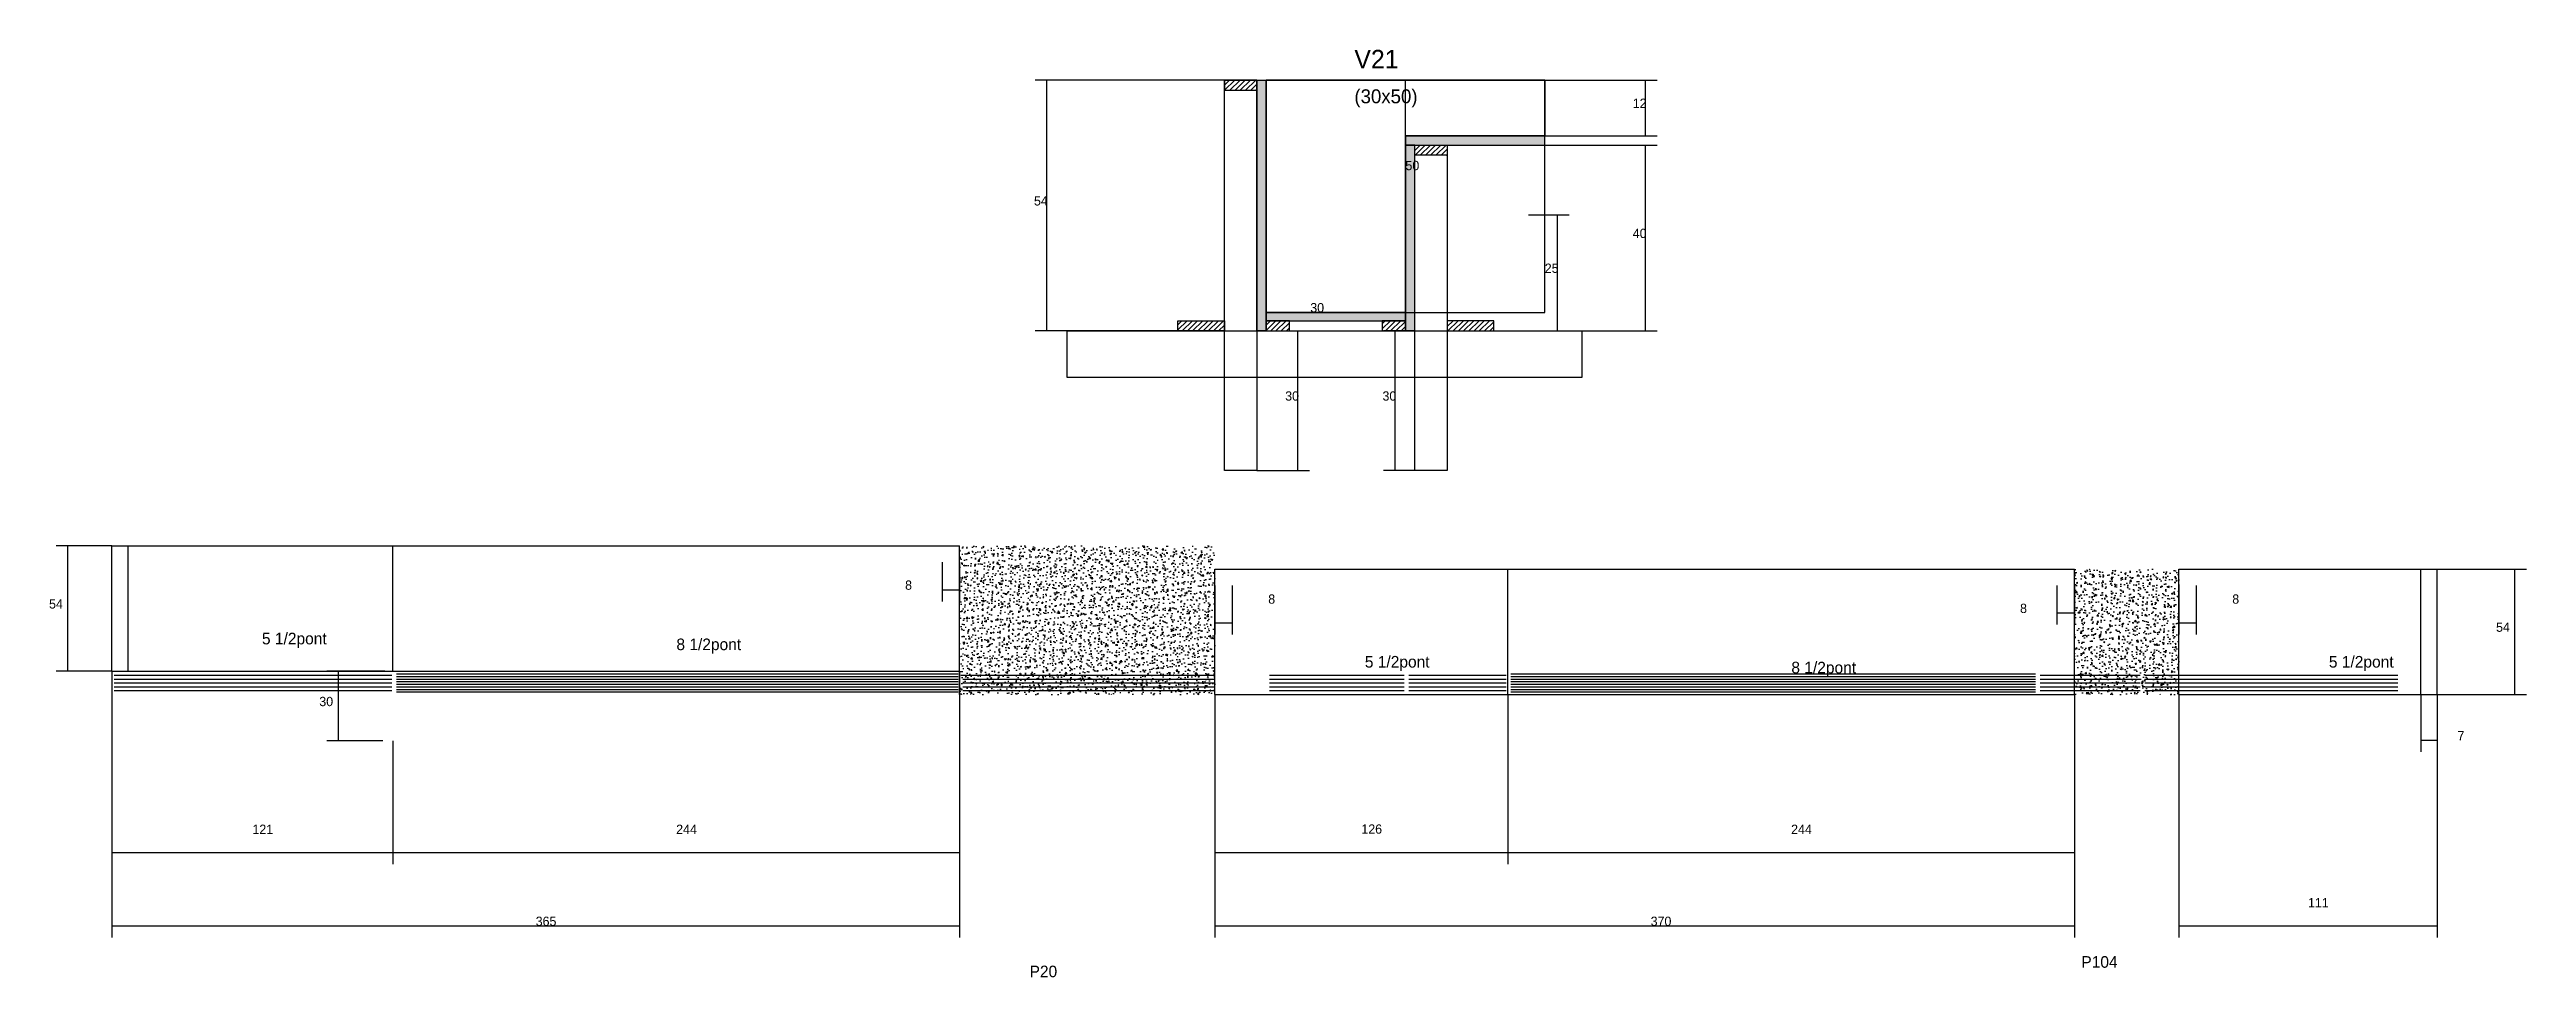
# Model space of a CAD drawing. Header units: metres. Extents: x -2848 to 22762, y -45195 to 1016.
# Drawn here: x 4238 to 5305, y -33386 to -32987 of the extents above; entities that cross this region are included whole.
import ezdxf

# ---------------------------------------------------------------- set-up
doc = ezdxf.new("R2010")
doc.units = ezdxf.units.M
for name, color, linetype in [('CONCRETO', 251, 'Continuous'), ('COTA', 4, 'Continuous'), ('Cota Seção (2x)', 4, 'Continuous'), ('Hachura', 253, 'Continuous'), ('Madeira', 126, 'Continuous'), ('NOMENCLATURA', 7, 'Continuous'), ('Painéis', 200, 'Continuous'), ('SARR_2.2x7', 40, 'Continuous'), ('Texto Seção', 7, 'Continuous')]:
    doc.layers.add(name, color=color, linetype=linetype)

msp = doc.modelspace()

# ---------------------------------------------------------------- texts
at = {"layer": 'COTA'}
for s, p in [('12', (4919.9, -33012)), ('54', (4662, -33054)), ('40', (4919.9, -33068)), ('25', (4882, -33083)), ('30', (4770.2, -33138)), ('30', (4812.1, -33138)), ('8', (4606.5, -33219.4)), ('54', (4237.8, -33227.5)), ('8', (4762.9, -33225.4)), ('8', (5086.7, -33229.4)), ('8', (5178.1, -33225.4)), ('54', (5291.7, -33237.5)), ('30', (4354.2, -33269.5)), ('7', (5275.1, -33284.2)), ('121', (4325.4, -33324.5)), ('244', (4507.9, -33324.5)), ('126', (4803, -33324.4)), ('244', (4988.1, -33324.5)), ('111', (5210.7, -33356.1)), ('365', (4447.4, -33364.1)), ('370', (4927.6, -33364.1))]:
    msp.add_text(s, height=4, dxfattribs=at).set_placement(p)
at = {"layer": 'Cota Seção (2x)'}
for s, p in [('50', (4822, -33038.8)), ('30', (4781, -33100))]:
    msp.add_text(s, height=4, dxfattribs=at).set_placement(p)
at = {"layer": 'NOMENCLATURA'}
for s, p in [('5 1/2pont', (4329.5, -33242.9)), ('8 1/2pont', (4508, -33245.4)), ('5 1/2pont', (4804.5, -33252.9)), ('8 1/2pont', (4988.2, -33255.4)), ('5 1/2pont', (5219.7, -33252.9)), ('P104', (5113.1, -33382.1)), ('P20', (4660.1, -33386.2))]:
    msp.add_text(s, height=5, dxfattribs=at).set_placement(p)
at = {"layer": 'Texto Seção'}
for s, height, p in [('V21', 8, (4800, -32995)), ('(30x50)', 6, (4800, -33010))]:
    msp.add_text(s, height=height, dxfattribs=at).set_placement(p)

# ---------------------------------------------------------------- hatches: boundary and pattern name
at = {"layer": 'COTA'}
h = msp.add_hatch(dxfattribs=at)
h.set_pattern_fill('AR-CONC', scale=0.03)
h.paths.add_polyline_path([(4629.9, -33200.5), (4629.9, -33254.5), (4629.9, -33264.5), (4739.9, -33264.5), (4739.9, -33210.5), (4739.9, -33200.5)])
h = msp.add_hatch(dxfattribs=at)
h.set_pattern_fill('AR-CONC', scale=0.03)
h.paths.add_polyline_path([(5155.1, -33210.5), (5110.1, -33210.5), (5110.1, -33264.5), (5155.1, -33264.5)])
at = {"layer": 'Hachura'}
h = msp.add_hatch(dxfattribs=at)
h.set_pattern_fill('ANSI31', scale=0.5)
h.paths.add_polyline_path([(4744, -33000), (4744, -33004.4), (4744, -33004.4), (4758, -33004.4), (4758, -33004.4), (4758, -33000), (4758, -33000), (4744, -33000)])
h = msp.add_hatch(color=8, dxfattribs=at)
h.dxf.hatch_style = 1
h.paths.add_polyline_path([(4758, -33000), (4762, -33000), (4762, -33000), (4762, -33108), (4762, -33108), (4758, -33108), (4758, -33108), (4758, -33000)])
h = msp.add_hatch(color=8, dxfattribs=at)
h.dxf.hatch_style = 1
h.paths.add_polyline_path([(4882, -33028), (4882, -33024), (4882, -33024), (4822, -33024), (4822, -33024), (4822, -33028), (4822, -33028), (4882, -33028)])
h = msp.add_hatch(color=8, dxfattribs=at)
h.dxf.hatch_style = 1
h.paths.add_polyline_path([(4826, -33028), (4822, -33028), (4822, -33028), (4822, -33108), (4822, -33108), (4826, -33108), (4826, -33108), (4826, -33028)])
h = msp.add_hatch(dxfattribs=at)
h.set_pattern_fill('ANSI31', scale=0.5)
h.paths.add_polyline_path([(4840, -33028), (4840, -33032.4), (4840, -33032.4), (4826, -33032.4), (4826, -33032.4), (4826, -33028), (4826, -33028), (4840, -33028)])
h = msp.add_hatch(color=8, dxfattribs=at)
h.dxf.hatch_style = 1
h.paths.add_polyline_path([(4822, -33103.6), (4822, -33100), (4822, -33100), (4762, -33100), (4762, -33100), (4762, -33103.6), (4762, -33103.6), (4822, -33103.6)])
h = msp.add_hatch(dxfattribs=at)
h.set_pattern_fill('ANSI31', scale=0.5)
h.paths.add_polyline_path([(4724, -33108), (4724, -33103.6), (4724, -33103.6), (4744, -33103.6), (4744, -33103.6), (4744, -33108), (4744, -33108), (4724, -33108)])
h = msp.add_hatch(dxfattribs=at)
h.set_pattern_fill('ANSI31', scale=0.5)
h.paths.add_polyline_path([(4772, -33108), (4772, -33103.6), (4772, -33103.6), (4762, -33103.6), (4762, -33103.6), (4762, -33108), (4762, -33108), (4772, -33108)])
h = msp.add_hatch(dxfattribs=at)
h.set_pattern_fill('ANSI31', scale=0.5)
h.paths.add_polyline_path([(4822, -33108), (4822, -33103.6), (4822, -33103.6), (4812, -33103.6), (4812, -33103.6), (4812, -33108), (4812, -33108), (4822, -33108)])
h = msp.add_hatch(dxfattribs=at)
h.set_pattern_fill('ANSI31', scale=0.5)
h.paths.add_polyline_path([(4860, -33108), (4860, -33103.6), (4860, -33103.6), (4840, -33103.6), (4840, -33103.6), (4840, -33108), (4840, -33108), (4860, -33108)])

# ---------------------------------------------------------------- linework, layer by layer
at = {"layer": 'CONCRETO'}
for points in [[(4762, -33020), (4762, -33000), (4882, -33000), (4882, -33024), (4822, -33024), (4822, -33100), (4762, -33100), (4762, -33020)], [(4762, -33100), (4882, -33100), (4882, -33000), (4762, -33000)]]:
    msp.add_lwpolyline(points, close=True, dxfattribs=at)
at = {"layer": 'COTA'}
for p, q in [((4744, -33000), (4662.5, -33000)), ((4667.5, -33108), (4667.5, -33000)), ((4882, -33000), (4930.4, -33000)), ((4925.4, -33024), (4925.4, -33000)), ((4882, -33024), (4930.4, -33024)), ((4882, -33028), (4930.4, -33028)), ((4925.4, -33108), (4925.4, -33028)), ((4875, -33058), (4892.5, -33058)), ((4887.5, -33108), (4887.5, -33058)), ((4724, -33108), (4662.5, -33108)), ((4758, -33108), (4780.7, -33108)), ((4775.7, -33168), (4775.7, -33108)), ((4826, -33108), (4812.6, -33108)), ((4817.6, -33168), (4817.6, -33108)), ((4860, -33108), (4930.4, -33108)), ((4875, -33108), (4892.5, -33108)), ((4758, -33168), (4780.7, -33168)), ((4826, -33168), (4812.6, -33168)), ((4264.9, -33200.5), (4240.9, -33200.5)), ((4245.9, -33254.5), (4245.9, -33200.5)), ((4622.4, -33207.5), (4622.4, -33224.4)), ((4629.9, -33207.5), (4629.9, -33224.4)), ((4622.4, -33219.4), (4629.9, -33219.4)), ((4739.9, -33217.5), (4739.9, -33238.6)), ((4747.4, -33217.5), (4747.4, -33238.6)), ((5102.6, -33217.5), (5102.6, -33234.4)), ((5110.1, -33217.5), (5110.1, -33234.4)), ((5155.1, -33217.5), (5155.1, -33238.6)), ((5162.6, -33217.5), (5162.6, -33238.6)), ((5266.3, -33210.5), (5304.8, -33210.5)), ((5299.8, -33264.5), (5299.8, -33210.5)), ((5102.6, -33229.4), (5110.1, -33229.4)), ((4739.9, -33233.6), (4747.4, -33233.6)), ((5155.1, -33233.6), (5162.6, -33233.6)), ((4264.9, -33254.5), (4240.9, -33254.5)), ((4264.9, -33254.5), (4264.9, -33337.5)), ((4264.9, -33254.5), (4264.9, -33369.1)), ((4382.4, -33254.5), (4357.4, -33254.5)), ((4362.4, -33284.5), (4362.4, -33254.5)), ((4629.9, -33254.5), (4629.9, -33369.1)), ((4629.9, -33254.5), (4629.9, -33337.5)), ((4739.9, -33264.5), (4739.9, -33337.5)), ((4739.9, -33264.5), (4739.9, -33369.1)), ((4866.1, -33264.5), (4866.1, -33337.5)), ((4866.1, -33264.5), (4866.1, -33337.5)), ((5110.1, -33264.5), (5110.1, -33369.1)), ((5110.1, -33264.5), (5110.1, -33337.5)), ((5155.1, -33264.5), (5155.1, -33369.1)), ((5259.3, -33264.5), (5259.3, -33289.2)), ((5266.3, -33264.5), (5266.3, -33369.1)), ((5266.3, -33264.5), (5266.3, -33289.2)), ((5266.3, -33264.5), (5304.8, -33264.5)), ((4381.6, -33284.5), (4357.4, -33284.5)), ((4385.9, -33284.5), (4385.9, -33337.5)), ((4385.9, -33284.5), (4385.9, -33337.5)), ((5259.3, -33284.2), (5266.3, -33284.2)), ((4264.9, -33332.5), (4385.9, -33332.5)), ((4385.9, -33332.5), (4629.9, -33332.5)), ((4739.9, -33332.5), (4866.1, -33332.5)), ((4866.1, -33332.5), (5110.1, -33332.5)), ((4264.9, -33364.1), (4629.9, -33364.1)), ((4739.9, -33364.1), (5110.1, -33364.1)), ((5155.1, -33364.1), (5266.3, -33364.1))]:
    msp.add_line(p, q, dxfattribs=at)
at = {"layer": 'Cota Seção (2x)'}
for p, q in [((4822, -33100), (4822, -33000)), ((4822, -33000), (4827, -33000)), ((4762, -33100), (4762, -33095)), ((4762, -33100), (4822, -33100)), ((4822, -33100), (4822, -33095)), ((4822, -33100), (4827, -33100))]:
    msp.add_line(p, q, dxfattribs=at)
at = {"layer": 'Madeira'}
for points in [[(4744, -33000), (4744, -33004.4), (4758, -33004.4), (4758, -33000)], [(4744, -33000), (4758, -33000), (4758, -33168), (4744, -33168)], [(4840, -33028), (4840, -33032.4), (4826, -33032.4), (4826, -33028)], [(4840, -33168), (4826, -33168), (4826, -33028), (4840, -33028)], [(4897.9, -33128), (4676.3, -33128), (4676.3, -33108), (4897.9, -33108)], [(4724, -33108), (4724, -33103.6), (4744, -33103.6), (4744, -33108)], [(4772, -33108), (4772, -33103.6), (4762, -33103.6), (4762, -33108)], [(4822, -33108), (4822, -33103.6), (4812, -33103.6), (4812, -33108)], [(4860, -33108), (4860, -33103.6), (4840, -33103.6), (4840, -33108)]]:
    msp.add_lwpolyline(points, close=True, dxfattribs=at)
at = {"layer": 'Painéis'}
for p, q in [((4762, -33108), (4762, -33000)), ((4822, -33024), (4882, -33024)), ((4822, -33028), (4822, -33024)), ((4882, -33028), (4882, -33024)), ((4822, -33108), (4822, -33028)), ((4762, -33100), (4822, -33100)), ((4762, -33103.6), (4762, -33100)), ((4822, -33103.6), (4822, -33100)), ((4264.9, -33200.5), (4629.9, -33200.5)), ((4264.9, -33254.5), (4264.9, -33200.5)), ((4385.9, -33254.5), (4385.9, -33200.5)), ((4629.9, -33254.5), (4629.9, -33200.5)), ((4739.9, -33210.5), (5110.1, -33210.5)), ((4739.9, -33264.5), (4739.9, -33210.5)), ((4866.1, -33264.5), (4866.1, -33210.5)), ((5110.1, -33264.5), (5110.1, -33210.5)), ((5155.1, -33210.5), (5266.3, -33210.5)), ((5155.1, -33264.5), (5155.1, -33210.5)), ((5266.3, -33264.5), (5266.3, -33210.5)), ((4264.9, -33254.5), (4629.9, -33254.5)), ((4629.9, -33264.5), (4629.9, -33254.5)), ((4739.9, -33264.5), (5110.1, -33264.5)), ((5155.1, -33264.5), (5266.3, -33264.5))]:
    msp.add_line(p, q, dxfattribs=at)
for points in [[(4758, -33000), (4762, -33000), (4762, -33108), (4758, -33108)], [(4882, -33028), (4882, -33024), (4822, -33024), (4822, -33028)], [(4826, -33028), (4822, -33028), (4822, -33108), (4826, -33108)], [(4822, -33103.6), (4822, -33100), (4762, -33100), (4762, -33103.6)]]:
    msp.add_lwpolyline(points, close=True, dxfattribs=at)
at = {"layer": 'SARR_2.2x7'}
for p, q in [((4271.9, -33254.5), (4271.9, -33200.5)), ((5259.3, -33264.5), (5259.3, -33210.5)), ((4265.9, -33256.17), (4385.4, -33256.17)), ((4265.9, -33257.83), (4385.4, -33257.83)), ((4265.9, -33259.5), (4385.4, -33259.5)), ((4265.9, -33261.17), (4385.4, -33261.17)), ((4387.4, -33255.61), (4629.4, -33255.61)), ((4387.4, -33256.72), (4629.4, -33256.72)), ((4387.4, -33257.83), (4629.4, -33257.83)), ((4387.4, -33258.94), (4629.4, -33258.94)), ((4387.4, -33260.06), (4629.4, -33260.06)), ((4387.4, -33261.17), (4629.4, -33261.17)), ((4387.4, -33262.28), (4629.4, -33262.28)), ((4631.4, -33256.17), (4739.4, -33256.17)), ((4631.4, -33257.83), (4739.4, -33257.83)), ((4631.4, -33259.5), (4739.4, -33259.5)), ((4631.4, -33261.17), (4739.4, -33261.17)), ((4763.4, -33256.17), (4821.4, -33256.17)), ((4763.4, -33257.83), (4821.4, -33257.83)), ((4763.4, -33259.5), (4821.4, -33259.5)), ((4763.4, -33261.17), (4821.4, -33261.17)), ((4823.4, -33256.17), (4865.4, -33256.17)), ((4823.4, -33257.83), (4865.4, -33257.83)), ((4823.4, -33259.5), (4865.4, -33259.5)), ((4823.4, -33261.17), (4865.4, -33261.17)), ((4867.4, -33255.61), (5093.4, -33255.61)), ((4867.4, -33256.72), (5093.4, -33256.72)), ((4867.4, -33257.83), (5093.4, -33257.83)), ((4867.4, -33258.94), (5093.4, -33258.94)), ((4867.4, -33260.06), (5093.4, -33260.06)), ((4867.4, -33261.17), (5093.4, -33261.17)), ((4867.4, -33262.28), (5093.4, -33262.28)), ((5095.4, -33256.17), (5138.4, -33256.17)), ((5095.4, -33257.83), (5138.4, -33257.83)), ((5095.4, -33259.5), (5138.4, -33259.5)), ((5095.4, -33261.17), (5138.4, -33261.17)), ((5140.4, -33256.17), (5249.4, -33256.17)), ((5140.4, -33257.83), (5249.4, -33257.83)), ((5140.4, -33259.5), (5249.4, -33259.5)), ((5140.4, -33261.17), (5249.4, -33261.17)), ((4265.9, -33262.83), (4385.4, -33262.83)), ((4387.4, -33263.39), (4629.4, -33263.39)), ((4631.4, -33262.83), (4739.4, -33262.83)), ((4763.4, -33262.83), (4821.4, -33262.83)), ((4823.4, -33262.83), (4865.4, -33262.83)), ((4867.4, -33263.39), (5093.4, -33263.39)), ((5095.4, -33262.83), (5138.4, -33262.83)), ((5140.4, -33262.83), (5249.4, -33262.83))]:
    msp.add_line(p, q, dxfattribs=at)

msp.set_redraw_order([(e.dxf.handle, doc.entitydb.next_handle()) for e in msp.query("TEXT MTEXT ATTDEF DIMENSION ARC_DIMENSION")])  # texts and dimensions are drawn at this point

doc.saveas('drawing.dxf')
